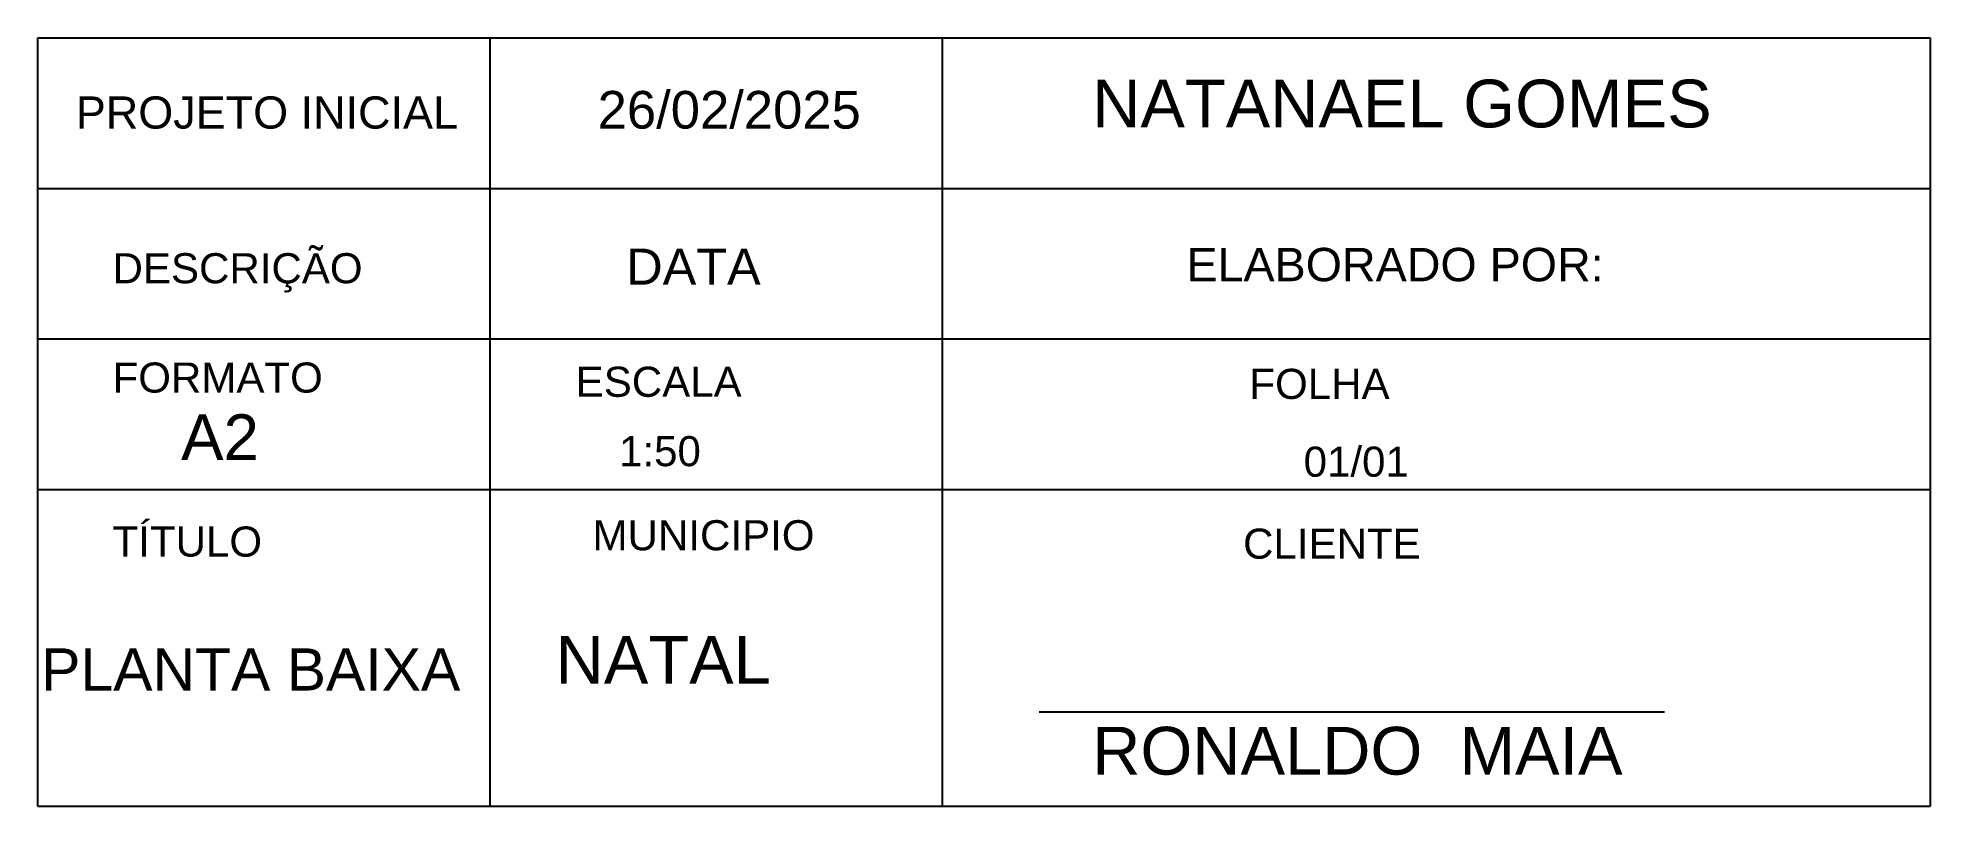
# Model space of a CAD drawing. Header units: millimetres. Extents: x 1389 to 2186, y 2011 to 2343.
# Drawn here: x 1581.18 to 1587.46, y 2323.09 to 2325.64 of the extents above; entities that cross this region are included whole.
import ezdxf

# ---------------------------------------------------------------- set-up
doc = ezdxf.new("R2010")
doc.units = ezdxf.units.MM
doc.layers.add('01', color=1, linetype='Continuous')
doc.layers.add('moveis', color=240, linetype='Continuous')
doc.layers.add('PDF_Text', color=7, linetype='Continuous', true_color=0x0044a3)
doc.styles.add('Annotative', font='arial.ttf')

msp = doc.modelspace()

# ---------------------------------------------------------------- texts
at = {"layer": 'PDF_Text', "style": 'Annotative'}
for s, height, p in [('NATANAEL GOMES', 0.158496, (1584.6815, 2325.3458)), ('PROJETO INICIAL', 0.106737, (1581.3106, 2325.3419)), ('26/02/2025', 0.12487, (1583.0412, 2325.3419)), ('DESCRIÇÃO', 0.09986, (1581.4324, 2324.8286)), ('DATA', 0.11962, (1583.1363, 2324.8241)), ('ELABORADO POR:', 0.110731, (1584.994, 2324.8353)), ('FORMATO', 0.09986, (1581.4324, 2324.4658)), ('ESCALA', 0.09986, (1582.9685, 2324.4518)), ('FOLHA', 0.09986, (1585.2027, 2324.4449)), ('A2', 0.15104, (1581.6598, 2324.2426)), ('1:50', 0.09986, (1583.1121, 2324.2216)), ('01/01', 0.09986, (1585.3826, 2324.1867)), ('TÍTULO', 0.09986, (1581.4324, 2323.9216)), ('MUNICIPIO', 0.09986, (1583.0243, 2323.9425)), ('CLIENTE', 0.09986, (1585.1818, 2323.9146)), ('NATAL', 0.1585, (1582.9019, 2323.4995)), ('PLANTA BAIXA', 0.139895, (1581.1956, 2323.4771)), ('RONALDO  MAIA', 0.158496, (1584.6815, 2323.1981))]:
    msp.add_text(s, height=height, dxfattribs=at).set_placement(p)

# ---------------------------------------------------------------- linework, layer by layer
at = {"layer": '01'}
for p, q in [((1581.1846, 2325.6431), (1587.4605, 2325.6431)), ((1587.4605, 2324.6431), (1581.1846, 2324.6431)), ((1587.4605, 2324.1431), (1581.1846, 2324.1431)), ((1586.58, 2323.4055), (1584.5053, 2323.4055)), ((1581.1846, 2323.0933), (1587.4605, 2323.0933))]:
    msp.add_line(p, q, dxfattribs=at)
at = {"layer": 'moveis'}
for p, q in [((1581.1846, 2323.0933), (1581.1846, 2325.6431)), ((1582.6846, 2323.0933), (1582.6846, 2325.6431)), ((1584.1846, 2323.0933), (1584.1846, 2325.6431)), ((1587.4605, 2325.6431), (1587.4605, 2323.0933)), ((1581.1846, 2325.1431), (1587.4605, 2325.1431))]:
    msp.add_line(p, q, dxfattribs=at)

msp.set_redraw_order([(e.dxf.handle, doc.entitydb.next_handle()) for e in msp.query("TEXT MTEXT ATTDEF DIMENSION ARC_DIMENSION")])  # texts and dimensions are drawn at this point

doc.saveas('drawing.dxf')
